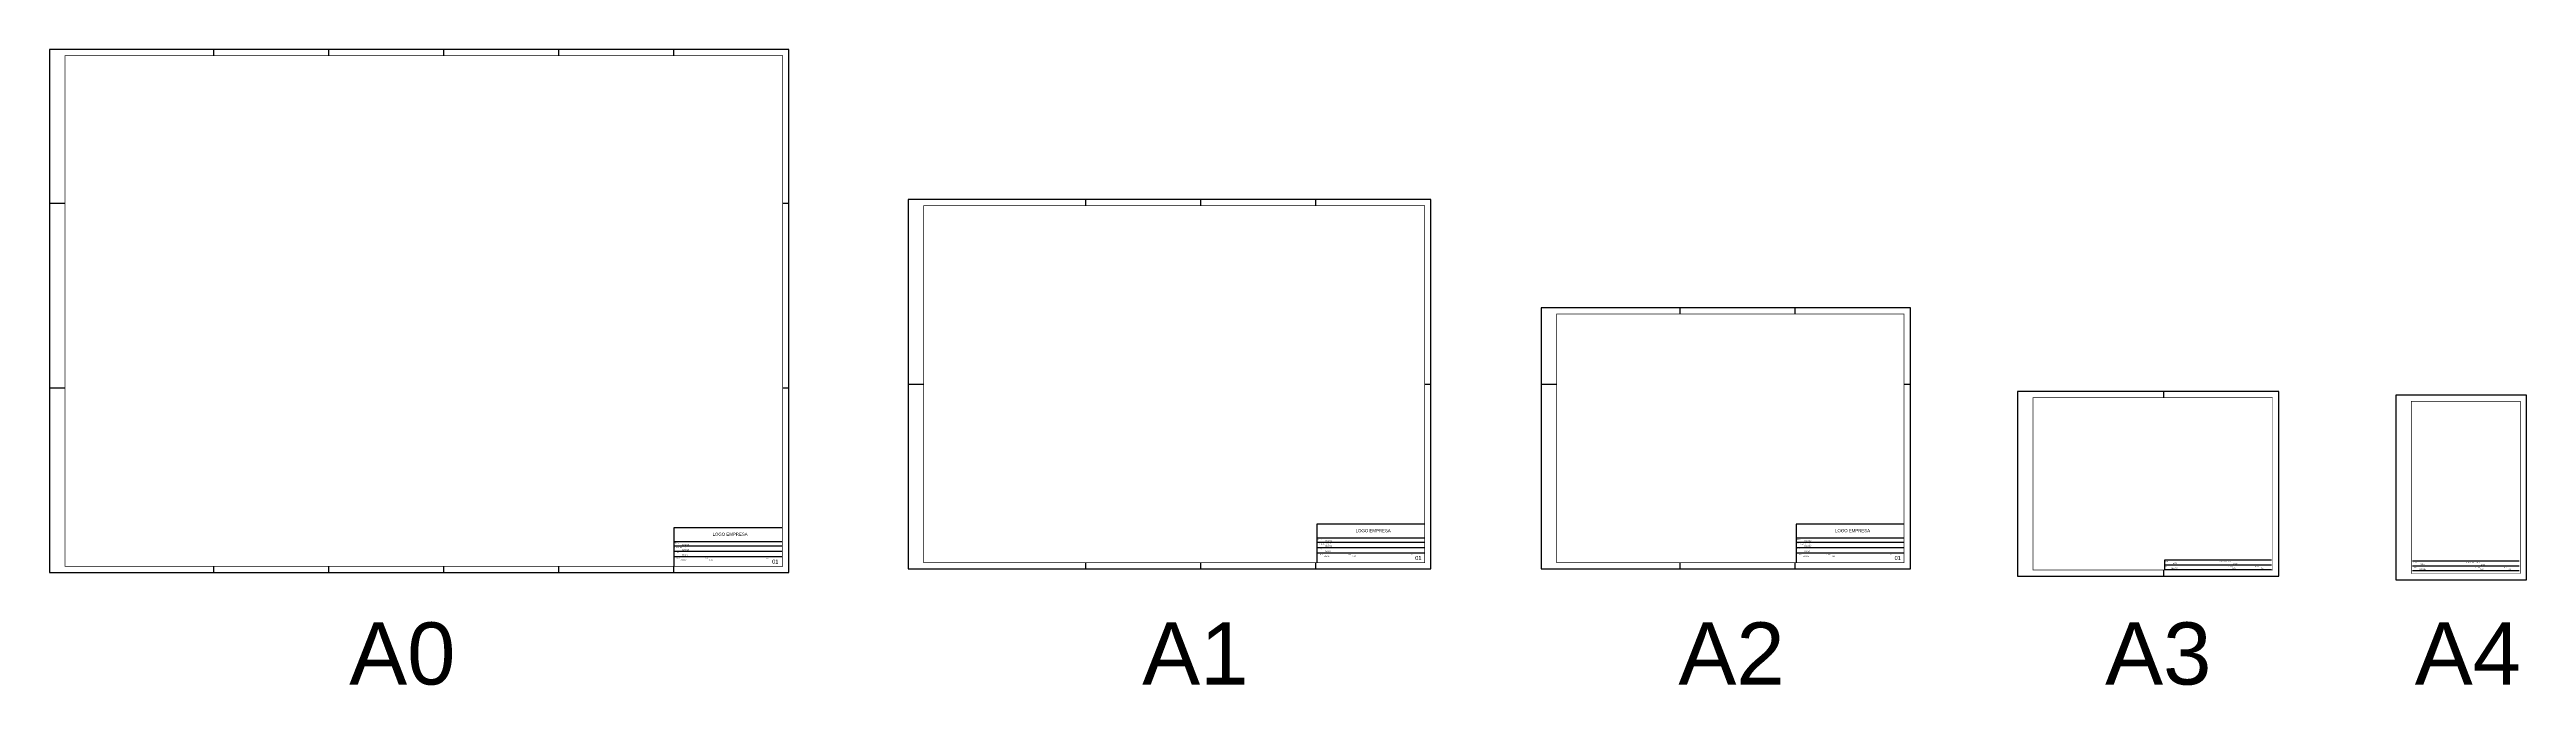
# Model space of a CAD drawing. Header units: millimetres. Extents: x 12832380469 to 12832384453, y 4973163149 to 4973164172.
import ezdxf

# ---------------------------------------------------------------- set-up
doc = ezdxf.new("R2010")
doc.units = ezdxf.units.MM
doc.layers.add('ARQ-FOLHA', color=7, linetype='Continuous')
doc.styles.add('arial', font='arial.ttf')
doc.styles.add('videoaula', font='arial.ttf', dxfattribs={"height": 20})

# ---------------------------------------------------------------- blocks, each defined once
blk = doc.blocks.new('FOLHA A0')
at = {"layer": 'ARQ-FOLHA'}
for p, q in [((1189, 0), (0, 0)), ((0, 0), (0, -841)), ((264, -10), (264, 0)), ((449, -10), (449, 0)), ((634, -10), (634, 0)), ((819, -10), (819, 0)), ((1004, -10), (1004, 0)), ((1189, -841), (1189, 0)), ((0, -247), (25, -247)), ((1179, -247), (1189, -247)), ((0, -544), (25, -544)), ((1179, -544), (1189, -544)), ((264, -841), (264, -831)), ((449, -841), (449, -831)), ((634, -841), (634, -831)), ((819, -841), (819, -831)), ((1004, -841), (1004, -831))]:
    blk.add_line(p, q, dxfattribs=at)
at = {"layer": 'ARQ-FOLHA', "const_width": 1}
blk.add_lwpolyline([(1179, -10), (25, -10), (25, -831), (1179, -831), (1179, -10)], dxfattribs=at)
at = {"layer": 'ARQ-FOLHA'}
blk.add_lwpolyline([(0, -841), (1189, -841)], dxfattribs=at)
blk = doc.blocks.new('FOLHA A1')
at = {"layer": 'ARQ-FOLHA'}
for p, q in [((841, 0), (0, 0)), ((0, 0), (0, -594)), ((286, -10), (286, 0)), ((471, -10), (471, 0)), ((656, -10), (656, 0)), ((841, -594), (841, 0)), ((0, -297), (25, -297)), ((831, -297), (841, -297)), ((0, -594), (841, -594)), ((286, -594), (286, -584)), ((471, -594), (471, -584)), ((656, -594), (656, -584))]:
    blk.add_line(p, q, dxfattribs=at)
at = {"layer": 'ARQ-FOLHA', "const_width": 1}
blk.add_lwpolyline([(25, -10), (25, -584), (831, -584), (831, -10), (25, -10)], dxfattribs=at)
blk = doc.blocks.new('FOLHA A2')
at = {"layer": 'ARQ-FOLHA'}
for p, q in [((594, 0), (0, 0)), ((0, 0), (0, -420)), ((224, -10), (224, 0)), ((409, -10), (409, 0)), ((594, -420), (594, 0)), ((0, -123), (25, -123)), ((584, -123), (594, -123)), ((0, -420), (594, -420)), ((224, -420), (224, -410)), ((409, -420), (409, -410))]:
    blk.add_line(p, q, dxfattribs=at)
at = {"layer": 'ARQ-FOLHA', "const_width": 1}
blk.add_lwpolyline([(25, -410), (584, -410), (584, -10), (25, -10), (25, -410)], dxfattribs=at)
blk = doc.blocks.new('FOLHA A3')
at = {"layer": 'ARQ-FOLHA'}
for p, q in [((420, 0), (0, 0)), ((0, 0), (0, -297)), ((235, -10), (235, 0)), ((420, -297), (420, 0)), ((0, -297), (420, -297)), ((235, -297), (235, -287))]:
    blk.add_line(p, q, dxfattribs=at)
at = {"layer": 'ARQ-FOLHA', "const_width": 1}
blk.add_lwpolyline([(410, -10), (25, -10), (25, -287), (410, -287), (410, -10)], dxfattribs=at)
blk = doc.blocks.new('FOLHA A4')
at = {"layer": 'ARQ-FOLHA'}
for p, q in [((210, 0), (0, 0)), ((0, 0), (0, -297)), ((210, -297), (210, 0)), ((0, -297), (210, -297))]:
    blk.add_line(p, q, dxfattribs=at)
at = {"layer": 'ARQ-FOLHA', "const_width": 1}
blk.add_lwpolyline([(200, -10), (25, -10), (25, -287), (200, -287), (200, -10)], dxfattribs=at)

msp = doc.modelspace()

# ---------------------------------------------------------------- linework, layer by layer
at = {"layer": 'ARQ-FOLHA'}
for p, q in [((12832381646.98657, 4973163402.887199), (12832381473.48657, 4973163402.887199)), ((12832381473.48657, 4973163402.887199), (12832381473.48657, 4973163341.088685)), ((12832382681.20122, 4973163408.730036), (12832382507.70122, 4973163408.730036)), ((12832382507.70122, 4973163408.730036), (12832382507.70122, 4973163346.931521)), ((12832383452.18572, 4973163408.730036), (12832383278.68572, 4973163408.730036)), ((12832383278.68572, 4973163408.730036), (12832383278.68572, 4973163346.931521)), ((12832381646.98657, 4973163380.399928), (12832381473.48657, 4973163380.399928)), ((12832381473.48657, 4973163374.252404), (12832381473.48657, 4973163374.252404)), ((12832381646.98657, 4973163373.199927), (12832381473.48657, 4973163373.199927)), ((12832381473.48657, 4973163364.802404), (12832381473.48657, 4973163364.802404)), ((12832381646.98657, 4973163364.749928), (12832381473.48657, 4973163364.749928)), ((12832381646.98657, 4973163356.299928), (12832381473.48657, 4973163356.299928)), ((12832382681.20122, 4973163386.242764), (12832382507.70122, 4973163386.242764)), ((12832382507.70122, 4973163380.095241), (12832382507.70122, 4973163380.095241)), ((12832382681.20122, 4973163379.042764), (12832382507.70122, 4973163379.042764)), ((12832382507.70122, 4973163370.645241), (12832382507.70122, 4973163370.645241)), ((12832382681.20122, 4973163370.592764), (12832382507.70122, 4973163370.592764)), ((12832382681.20122, 4973163362.142764), (12832382507.70122, 4973163362.142764)), ((12832383452.18572, 4973163386.242764), (12832383278.68572, 4973163386.242764)), ((12832383278.68572, 4973163380.095241), (12832383278.68572, 4973163380.095241)), ((12832383452.18572, 4973163379.042764), (12832383278.68572, 4973163379.042764)), ((12832383278.68572, 4973163370.645241), (12832383278.68572, 4973163370.645241)), ((12832383452.18572, 4973163370.592764), (12832383278.68572, 4973163370.592764)), ((12832383452.18572, 4973163362.142764), (12832383278.68572, 4973163362.142764)), ((12832384043.09935, 4973163350.645837), (12832383871.09935, 4973163350.645837)), ((12832383871.09935, 4973163350.645837), (12832383871.09935, 4973163335.245836)), ((12832384441.54986, 4973163348.99198), (12832384269.54986, 4973163348.99198)), ((12832384043.09935, 4973163342.945837), (12832383871.09935, 4973163342.945837)), ((12832384043.09935, 4973163335.245836), (12832383871.09935, 4973163335.245836)), ((12832384441.54986, 4973163341.291979), (12832384269.54986, 4973163341.291979)), ((12832384441.54986, 4973163333.591979), (12832384269.54986, 4973163333.591979)), ((12832384441.54986, 4973163333.591979), (12832384269.54986, 4973163333.591979))]:
    msp.add_line(p, q, dxfattribs=at)

# ---------------------------------------------------------------- block references
for name, p in [('FOLHA A0', (12832380469.48657, 4973164172.088685)), ('FOLHA A1', (12832381850.20122, 4973163930.931521)), ('FOLHA A2', (12832382868.18572, 4973163756.931523)), ('FOLHA A3', (12832383634.59935, 4973163622.245836)), ('FOLHA A4', (12832384243.04986, 4973163616.402999))]:
    msp.add_blockref(name, p, dxfattribs=at)

# ---------------------------------------------------------------- texts
at = {"char_height": 100, "attachment_point": 1, "style": 'videoaula'}
for s, insert in [('A0', (12832380951.439819, 4973163250.77493)), ('A1', (12832382226.81146, 4973163250.77493)), ('A2', (12832383089.20562, 4973163250.77493)), ('A3', (12832383775.477011, 4973163250.77493)), ('A4', (12832384273.47928, 4973163250.77493))]:
    msp.add_mtext_dynamic_manual_height_columns(s, width=276.50874329, gutter_width=100, heights=[0], dxfattribs=dict(at, insert=insert))
at = {"layer": 'ARQ-FOLHA', "style": 'arial'}
for s, height, p in [('LOGO EMPRESA', 5, (12832381535.903561, 4973163389.982185)), ('LOGO EMPRESA', 5, (12832382570.1182, 4973163395.825022)), ('LOGO EMPRESA', 5, (12832383341.102711, 4973163395.825022)), ('TÍTULO:', 1.3, (12832381474.319429, 4973163377.499946)), ('CLIENTE:', 1.3, (12832381474.319429, 4973163362.212437)), ('RESPONSÁVEL TÉCNICO:', 1.3, (12832381474.319429, 4973163370.299946)), ('DATA:', 1.3, (12832381477.659321, 4973163353.670932)), ('XXXXX', 2, (12832381484.526621, 4973163350.217516)), ('XXXXX', 2, (12832381486.396709, 4973163358.157379)), ('XXXXX', 2.5, (12832381486.396709, 4973163374.285064)), ('XXXXX', 2.5, (12832381486.396709, 4973163366.244888)), ('ESCALA:', 1.3, (12832381521.21793, 4973163353.670932)), ('1:50', 2, (12832381530.708651, 4973163350.217516)), ('FOLHA:', 1.3, (12832381620.4081, 4973163353.217598)), ('TÍTULO:', 1.3, (12832382508.534081, 4973163383.342782)), ('CLIENTE:', 1.3, (12832382508.534081, 4973163368.055273)), ('RESPONSÁVEL TÉCNICO:', 1.3, (12832382508.534081, 4973163376.142782)), ('DATA:', 1.3, (12832382511.87397, 4973163359.513768)), ('XXXXX', 2, (12832382518.741261, 4973163356.060352)), ('XXXXX', 2, (12832382520.611361, 4973163364.000216)), ('XXXXX', 2.5, (12832382520.611361, 4973163380.1279)), ('XXXXX', 2.5, (12832382520.611361, 4973163372.087725)), ('ESCALA:', 1.3, (12832382555.432581, 4973163359.513768)), ('1:50', 2, (12832382564.92329, 4973163356.060352)), ('FOLHA:', 1.3, (12832382654.622749, 4973163359.060434)), ('TÍTULO:', 1.3, (12832383279.518579, 4973163383.342782)), ('CLIENTE:', 1.3, (12832383279.518579, 4973163368.055273)), ('RESPONSÁVEL TÉCNICO:', 1.3, (12832383279.518579, 4973163376.142782)), ('DATA:', 1.3, (12832383282.858471, 4973163359.513768)), ('XXXXX', 2, (12832383289.72576, 4973163356.060352)), ('XXXXX', 2, (12832383291.59586, 4973163364.000216)), ('XXXXX', 2.5, (12832383291.59586, 4973163380.1279)), ('XXXXX', 2.5, (12832383291.59586, 4973163372.087725)), ('ESCALA:', 1.3, (12832383326.41708, 4973163359.513768)), ('1:50', 2, (12832383335.907789, 4973163356.060352)), ('FOLHA:', 1.3, (12832383425.60725, 4973163359.060434)), ('TÍTULO:', 1.3, (12832383871.932211, 4973163347.745854)), ('RESPONSÁVEL TÉCNICO:', 1.3, (12832383957.932211, 4973163347.745854)), ('DATA:', 1.3, (12832383872.039431, 4973163340.315188)), ('00/00/00', 2, (12832383881.530149, 4973163336.861773)), ('XXX', 2.5, (12832383884.009489, 4973163344.530972)), ('ESCALA:', 1.3, (12832383972.92803, 4973163340.316841)), ('XXX', 2, (12832383979.795321, 4973163336.863425)), ('XXX', 2.5, (12832383981.109921, 4973163343.690797)), ('FOLHA:', 1.3, (12832384016.486629, 4973163340.316841)), ('XX', 2, (12832384025.97735, 4973163336.863425)), ('TÍTULO:', 1.3, (12832384270.382721, 4973163346.091997)), ('DATA:', 1.3, (12832384270.515779, 4973163338.662983)), ('00/00/00', 2, (12832384280.0065, 4973163335.209568)), ('XXX', 2.5, (12832384282.459999, 4973163342.877115)), ('RESPONSÁVEL TÉCNICO:', 1.3, (12832384356.382721, 4973163346.091997)), ('ESCALA:', 1.3, (12832384371.37855, 4973163338.662984)), ('XXX', 2, (12832384378.24584, 4973163335.209568)), ('XXX', 2.5, (12832384379.56044, 4973163342.03694)), ('FOLHA:', 1.3, (12832384414.937149, 4973163338.662984)), ('XX', 2, (12832384424.42787, 4973163335.209568))]:
    msp.add_text(s, height=height, dxfattribs=at).set_placement(p)
for p in [(12832381631.62426, 4973163345.373716), (12832382665.8389, 4973163351.216553), (12832383436.8234, 4973163351.216553)]:
    msp.add_attdef('01', p, '01', height=6.5, dxfattribs=at)

doc.saveas('drawing.dxf')
